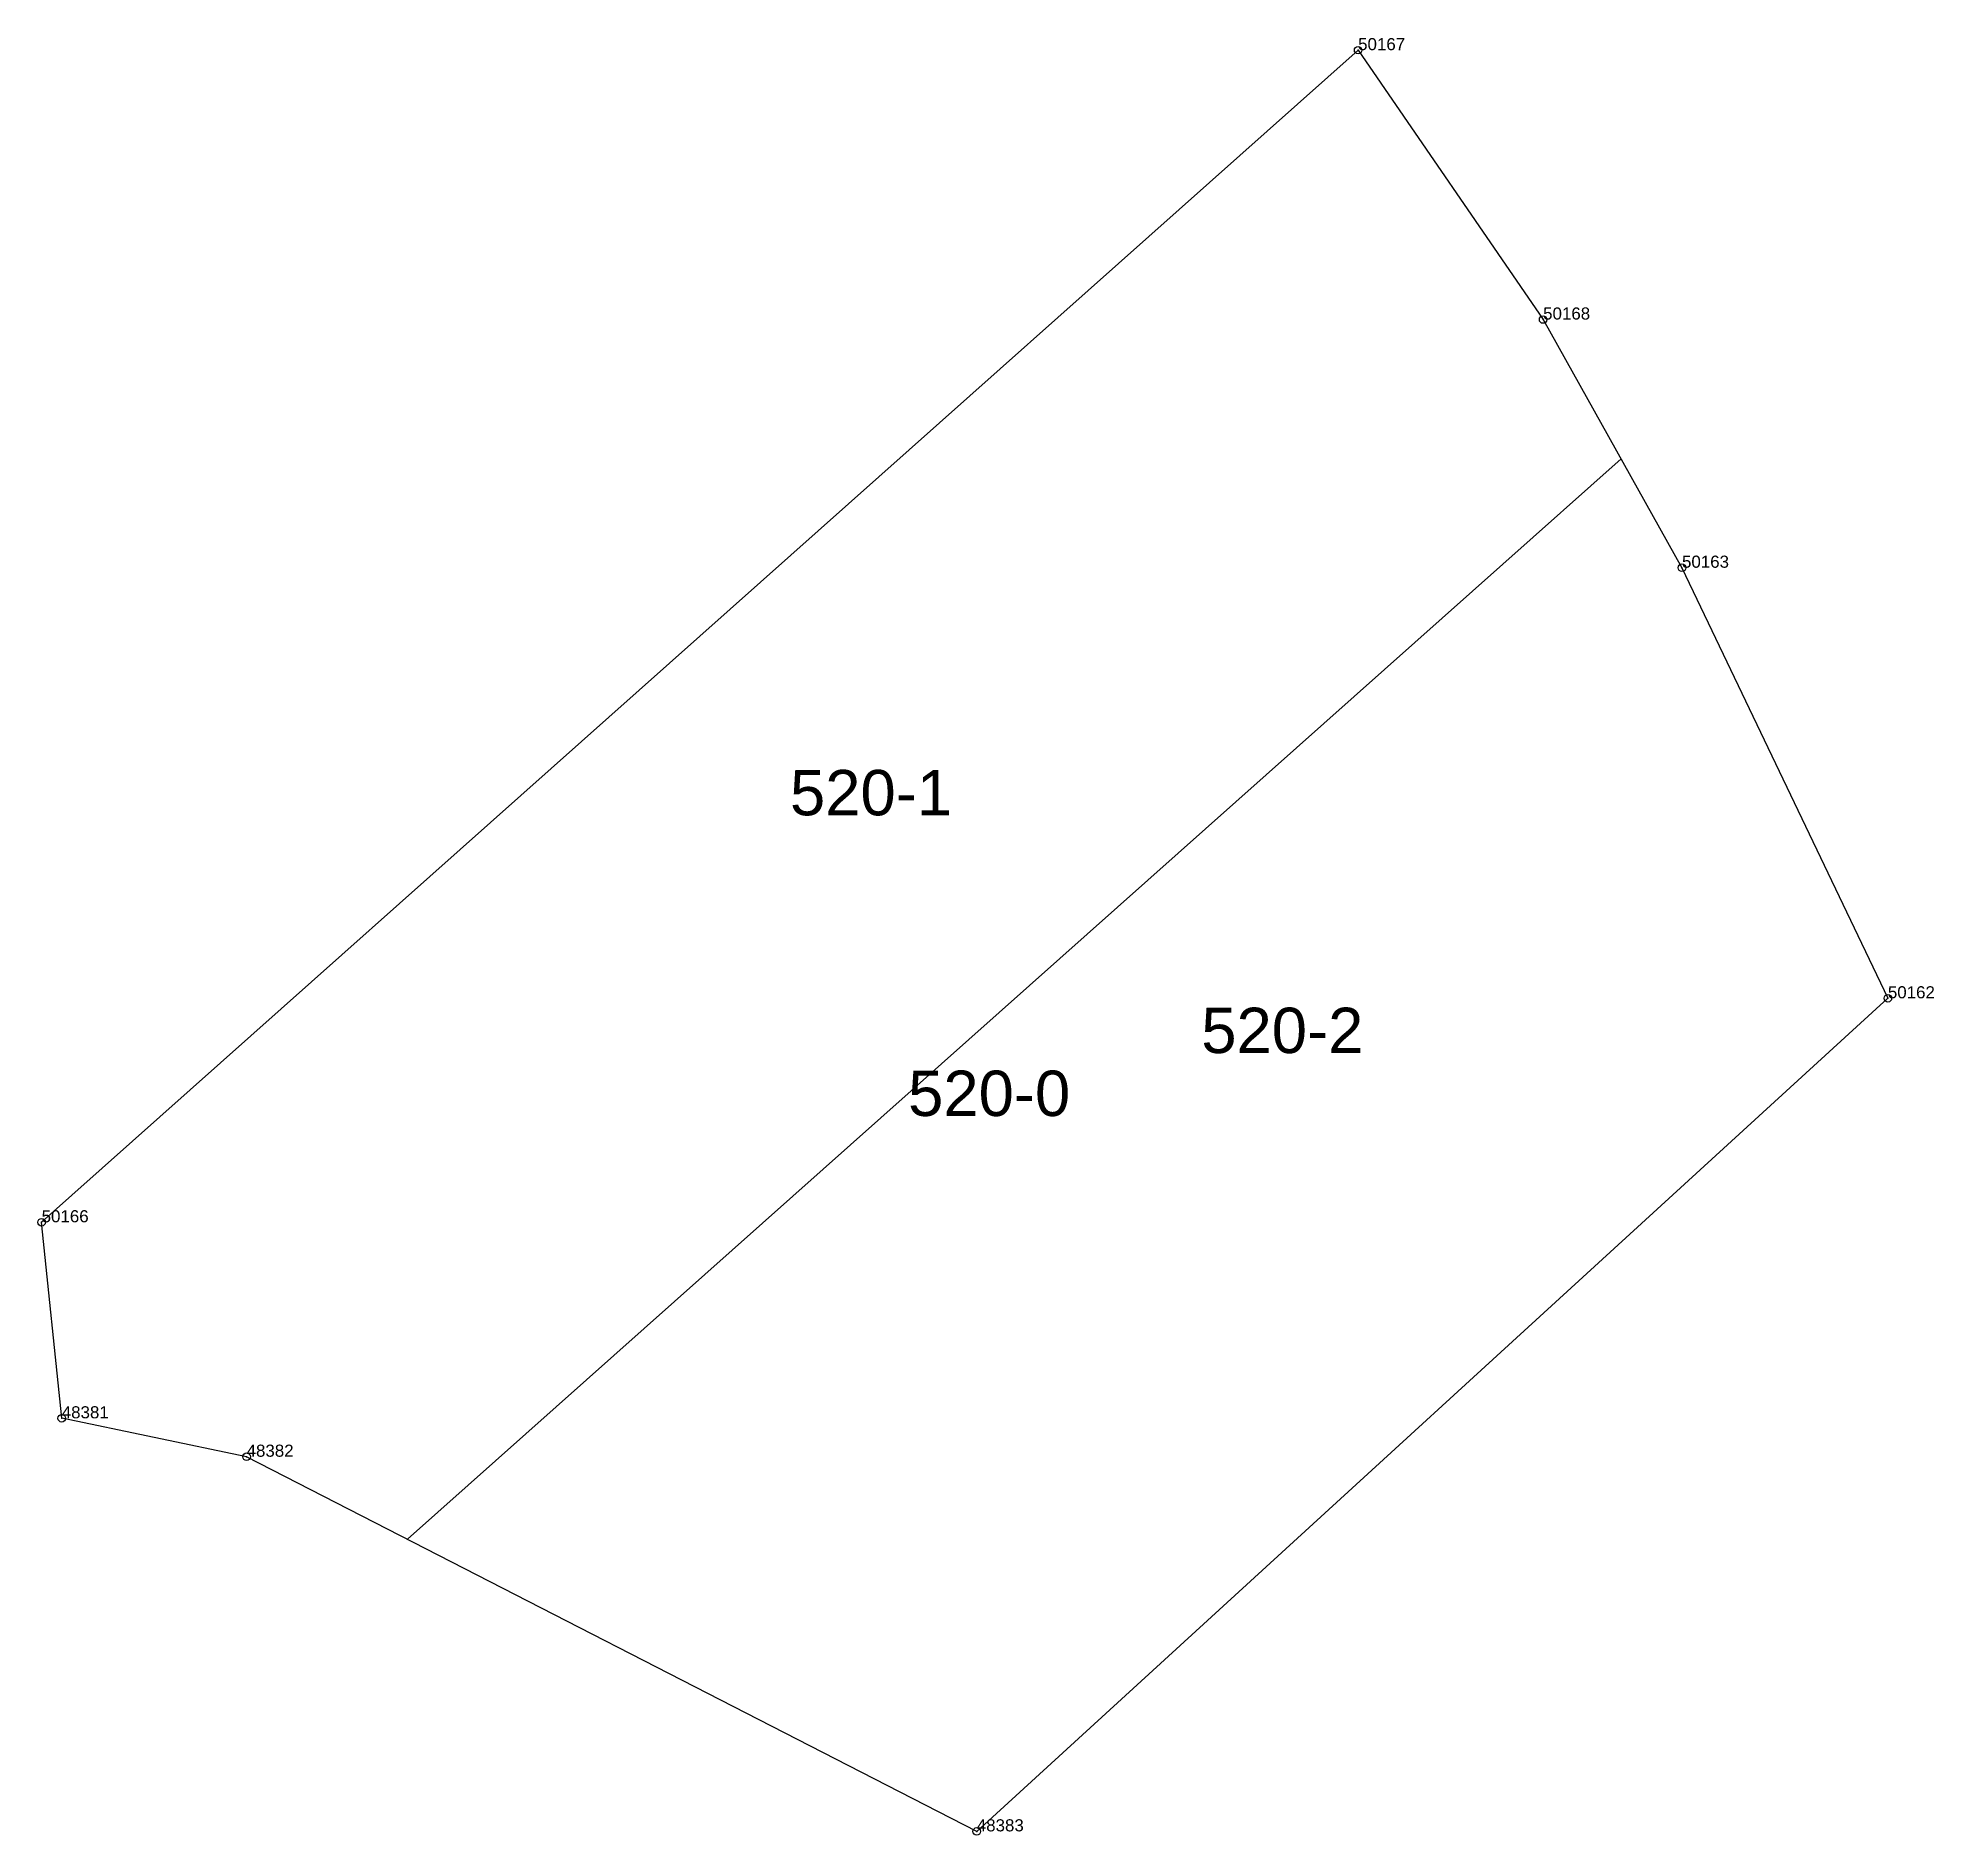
# Model space of a CAD drawing. Header units: metres. Extents: x 7509306 to 7511703, y 4689214 to 4691173.
# Drawn here: x 7509503.9 to 7509629.2, y 4689962.3 to 4690081.1 of the extents above; entities that cross this region are included whole.
import ezdxf

# ---------------------------------------------------------------- set-up
doc = ezdxf.new("R2010")
doc.units = ezdxf.units.M
doc.header["$PDMODE"] = 32
doc.header["$PDSIZE"] = 0.5
for name, color, linetype in [('Nr e Pikave Gjeodezike te Parceles Baze', 7, 'Continuous'), ('Nr Parceles Baze', 7, 'Continuous'), ('Parcela Baze', 7, 'Continuous'), ('Pikat', 7, 'Continuous')]:
    doc.layers.add(name, color=color, linetype=linetype)
doc.layers.add('Nr-Ri', color=1, linetype='Continuous', lineweight=0)
doc.layers.add('Par-Re', color=1, linetype='Continuous', lineweight=0)
doc.styles.get("Standard").update_dxf_attribs({"font": 'arial.ttf'})

msp = doc.modelspace()

# ---------------------------------------------------------------- texts
at = {"layer": 'Nr e Pikave Gjeodezike te Parceles Baze'}
for s, p in [('50167', (7509591.16, 4690080.3)), ('50168', (7509603.39, 4690062.49)), ('50163', (7509612.57, 4690046.08)), ('50162', (7509626.18, 4690017.61)), ('50166', (7509504.13, 4690002.8)), ('48381', (7509505.46, 4689989.84)), ('48382', (7509517.68, 4689987.3)), ('48383', (7509565.95, 4689962.53))]:
    msp.add_text(s, height=0.8, dxfattribs=at).set_placement(p)
at = {"layer": 'Nr Parceles Baze'}
msp.add_text('520-0', height=3, dxfattribs=at).set_placement((7509561.41, 4690009.83))
at = {"layer": 'Nr-Ri'}
for s, p in [('520-1', (7509553.6, 4690029.71)), ('520-2', (7509580.79, 4690013.99))]:
    msp.add_text(s, height=3, dxfattribs=at).set_placement(p)

# ---------------------------------------------------------------- linework, layer by layer
at = {"layer": 'Par-Re', "flags": 128}
for points in [[(7509608.55, 4690053.27), (7509603.39, 4690062.49), (7509591.16, 4690080.3), (7509504.13, 4690002.8), (7509505.46, 4689989.84), (7509517.68, 4689987.3), (7509528.31, 4689981.85)], [(7509626.18, 4690017.61), (7509612.57, 4690046.08), (7509608.55, 4690053.27), (7509528.31, 4689981.85), (7509565.95, 4689962.53)]]:
    msp.add_lwpolyline(points, close=True, dxfattribs=at)
msp.add_lwpolyline([(7509528.31, 4689981.85), (7509608.55, 4690053.27)], dxfattribs=at)
at = {"layer": 'Parcela Baze'}
msp.add_lwpolyline([(7509626.18, 4690017.61), (7509565.95, 4689962.53), (7509517.68, 4689987.3), (7509505.46, 4689989.84), (7509504.13, 4690002.8), (7509591.16, 4690080.3), (7509603.39, 4690062.49), (7509612.57, 4690046.08), (7509626.18, 4690017.61)], dxfattribs=at)
at = {"layer": 'Pikat'}
for p in [(7509591.16, 4690080.3), (7509603.39, 4690062.49), (7509612.57, 4690046.08), (7509626.18, 4690017.61), (7509504.13, 4690002.8), (7509505.46, 4689989.84), (7509517.68, 4689987.3), (7509565.95, 4689962.53)]:
    msp.add_point(p, dxfattribs=at)

msp.set_redraw_order([(e.dxf.handle, doc.entitydb.next_handle()) for e in msp.query("TEXT MTEXT ATTDEF DIMENSION ARC_DIMENSION")])  # texts and dimensions are drawn at this point

doc.saveas('drawing.dxf')
